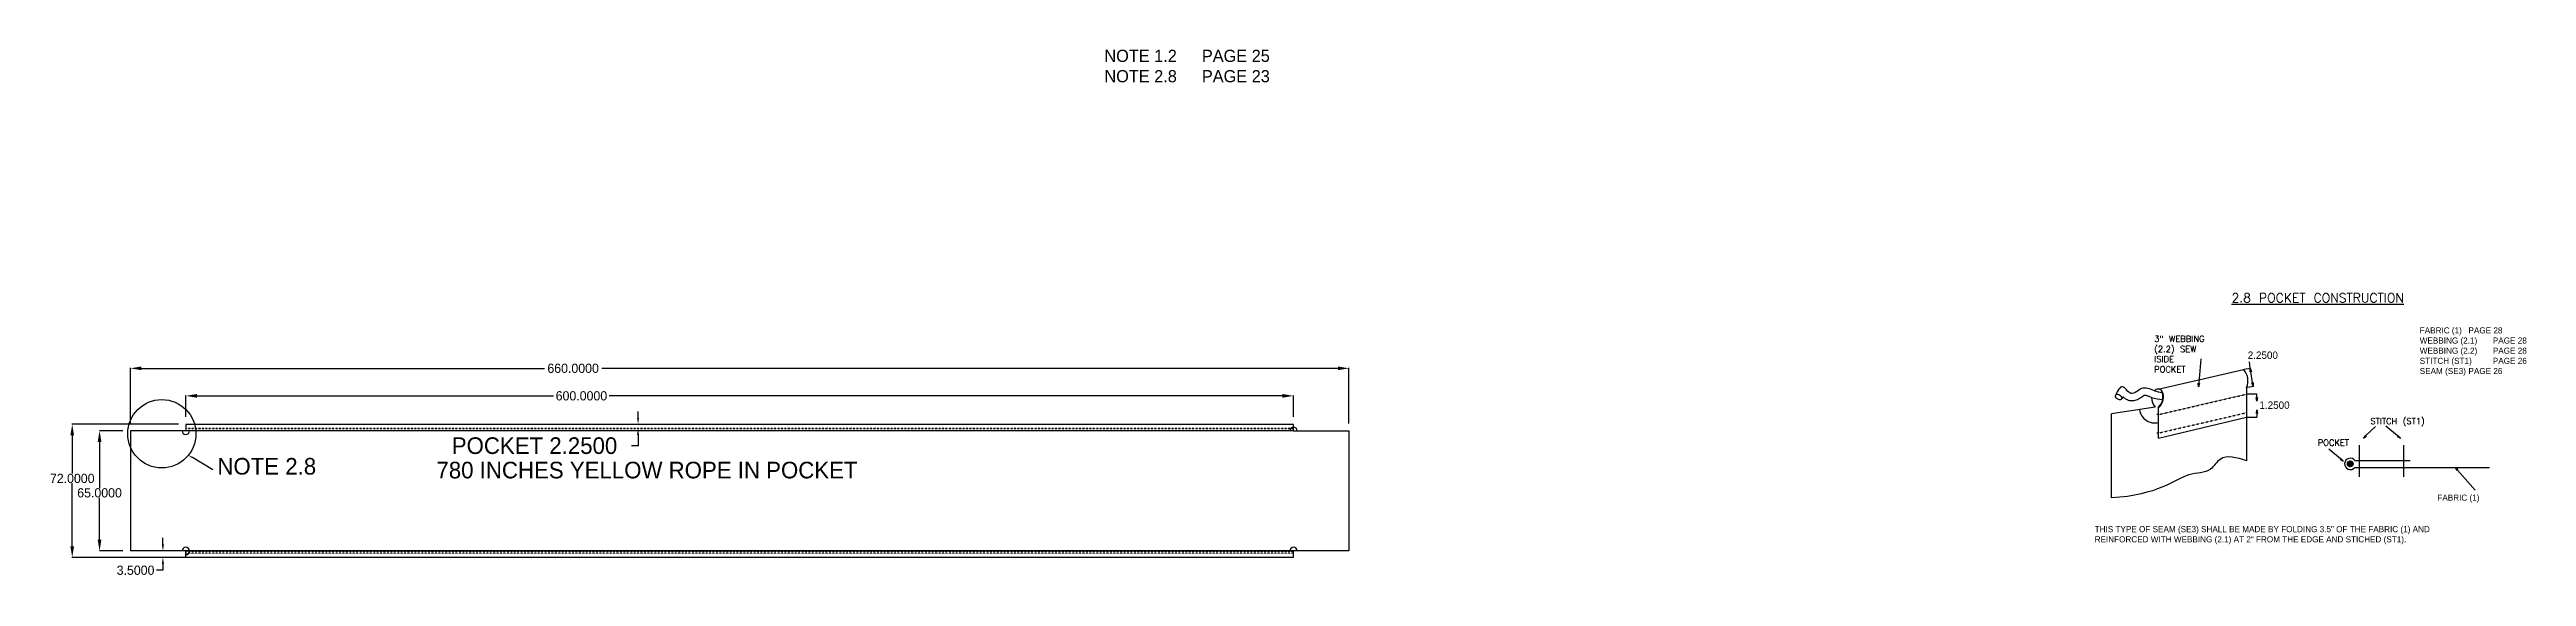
# Model space of a CAD drawing. Header units: inches. Extents: x -1914 to 19746, y -1697 to -663.
# Drawn here: x 14480 to 15822, y -1332 to -1047 of the extents above; entities that cross this region are included whole.
import ezdxf

# ---------------------------------------------------------------- set-up
doc = ezdxf.new("R2010")
doc.units = ezdxf.units.IN
doc.header["$MEASUREMENT"] = 0
doc.linetypes.add('HIDDEN', pattern=[0.375, 0.25, -0.125])
for name, color, linetype in [('DIMENSION', 7, 'Continuous'), ('FINISH', 1, 'Continuous'), ('Object', 7, 'Continuous'), ('STECH', 7, 'HIDDEN'), ('TEXT', 7, 'Continuous')]:
    doc.layers.add(name, color=color, linetype=linetype)
doc.styles.add('style1', font='txt.shx')
doc.dimstyles.get("Standard").update_dxf_attribs({"dimtxt": 3.5, "dimasz": 3.5, "dimexe": 0.18, "dimexo": 0.0625, "dimgap": 0.09, "dimtad": 0, "dimtih": 1, "dimtoh": 1, "dimdec": 4, "dimzin": 0, "dimdsep": 46, "dimtxsty": 'Standard', "dimcen": 0.09, "dimadec": 0, "dimazin": 0, "dimtfac": 1, "dimtdec": 4, "dimtofl": 0, "dimtmove": 0, "dimatfit": 3, "dimfxl": 0, "dimtolj": 1, "dimtzin": 0, "dimarcsym": 0})

msp = doc.modelspace()

# ---------------------------------------------------------------- texts
at = {"layer": 'DIMENSION', "char_height": 4, "attachment_point": 5}
for s, insert in [('2.2500', (15678.99497, -1212.40755)), ('1.2500', (15685.33292, -1239.45508))]:
    msp.add_mtext(s, dxfattribs=dict(at, insert=insert))
at = {"layer": 'TEXT', "ltscale": 0.015, "style": 'style1'}
for s, p in [('STITCH (ST1)', (15737.27272, -1249.73004)), ('POCKET', (15708.72084, -1261.39722))]:
    msp.add_text(s, height=3.3, dxfattribs=at).set_placement(p)
at = {"layer": 'TEXT'}
for s, p in [('NOTE 2.8', (14571.11077, -1277.00245)), ('780 INCHES YELLOW ROPE IN POCKET', (14689.78011, -1279.06026))]:
    msp.add_text(s, height=9, dxfattribs=at).set_placement(p)
at = {"layer": 'TEXT', "width": 210.3834797, "attachment_point": 1}
for s, insert, char_height in [('NOTE 1.2^IPAGE 25\\PNOTE 2.8^IPAGE 23', (15051.55758, -1047.06353), 6.6), ('\\pt91.8192;{\\Ftxt.shx|c1;\\H1.485x;\\C0; \\L2.8 POCKET CONSTRUCTION\\H0.6123x;\\P\\Ftxt.shx|c0;\\l }', (15657.6708, -1178.87177), 3.3), ('FABRIC (1) ^IPAGE 28\\PWEBBING (2.1)^IPAGE 28\\PWEBBING (2.2)^IPAGE 28\\PSTITCH (ST1)^IPAGE 26\\PSEAM (SE3)^IPAGE 26', (15763.98063, -1197.29757), 3.3), ('\\pt91.8192;{\\C0;THIS TYPE OF SEAM (SE3) SHALL BE MADE BY FOLDING 3.5" OF THE FABRIC (1) AND REINFORCED WITH WEBBING (2.1) AT 2" FROM THE EDGE AND STICHED (ST1).\\H0.9091x; }', (15587.9137, -1304.87547), 3.3)]:
    msp.add_mtext(s, dxfattribs=dict(at, insert=insert, char_height=char_height))
at = {"layer": 'TEXT', "ltscale": 0.01, "insert": (15620.16391, -1201.88107), "char_height": 3.3, "width": 31.3576357, "attachment_point": 1, "style": 'style1'}
msp.add_mtext('3" WEBBING (2.2) SEW ISIDE POCKET', dxfattribs=at)
at = {"layer": 'TEXT', "linetype": 'Continuous', "insert": (15773.53929, -1287.81906), "char_height": 3.3, "width": 37.7677724, "attachment_point": 1}
msp.add_mtext('FABRIC (1)', dxfattribs=at)

# ---------------------------------------------------------------- blocks, each defined once
blk = doc.blocks.new('*D27')
at = {"layer": 'DEFPOINTS', "color": 0}
for p in [(15154, -1234.4), (14554, -1249.8), (15154, -1249.8)]:
    blk.add_point(p, dxfattribs=at)
at = {"layer": 'DIMENSION', "color": 0, "lineweight": -2}
for p, q in [((14554, -1245.8), (14554, -1234.2)), ((15154, -1245.8), (15154, -1234.2)), ((14560, -1234.4), (14753.2, -1234.4)), ((15148, -1234.4), (14783.4, -1234.4))]:
    blk.add_line(p, q, dxfattribs=at)
at = {"layer": 'DIMENSION', "color": 0}
for points in [[(14560, -1233.4), (14560, -1235.4), (14554, -1234.4)], [(15148, -1233.4), (15148, -1235.4), (15154, -1234.4)]]:
    blk.add_solid(points, dxfattribs=at)
at = {"layer": 'DIMENSION', "color": 0, "insert": (14768.3, -1234.4), "char_height": 5, "attachment_point": 5}
blk.add_mtext('\\A1;600.0000', dxfattribs=at)
blk = doc.blocks.new('*D28')
at = {"layer": 'DEFPOINTS', "color": 0}
for p in [(14524, -1219.5), (14524, -1253.3), (15184, -1253.3)]:
    blk.add_point(p, dxfattribs=at)
at = {"layer": 'DIMENSION', "color": 0, "lineweight": -2}
for p, q in [((14524, -1249.3), (14524, -1219.3)), ((14530, -1219.5), (14748.3, -1219.5)), ((15178, -1219.5), (14779.3, -1219.5)), ((15184, -1249.3), (15184, -1219.3))]:
    blk.add_line(p, q, dxfattribs=at)
at = {"layer": 'DIMENSION', "color": 0}
for points in [[(14530, -1218.5), (14530, -1220.5), (14524, -1219.5)], [(15178, -1218.5), (15178, -1220.5), (15184, -1219.5)]]:
    blk.add_solid(points, dxfattribs=at)
at = {"layer": 'DIMENSION', "color": 0, "insert": (14763.8, -1219.5), "char_height": 5, "attachment_point": 5}
blk.add_mtext('\\A1;660.0000', dxfattribs=at)
blk = doc.blocks.new('*D29')
at = {"layer": 'DEFPOINTS', "color": 0}
for p in [(14524, -1253.3), (14507.3, -1318.3), (14524, -1318.3)]:
    blk.add_point(p, dxfattribs=at)
at = {"layer": 'DIMENSION', "color": 0, "lineweight": -2}
for p, q in [((14520, -1253.3), (14507.2, -1253.3)), ((14507.3, -1259.3), (14507.3, -1284.3)), ((14507.3, -1312.3), (14507.3, -1289.5)), ((14520, -1318.3), (14507.2, -1318.3))]:
    blk.add_line(p, q, dxfattribs=at)
at = {"layer": 'DIMENSION', "color": 0}
for points in [[(14506.3, -1259.3), (14508.3, -1259.3), (14507.3, -1253.3)], [(14506.3, -1312.3), (14508.3, -1312.3), (14507.3, -1318.3)]]:
    blk.add_solid(points, dxfattribs=at)
at = {"layer": 'DIMENSION', "color": 0, "insert": (14507.3, -1286.9), "char_height": 5, "attachment_point": 5}
blk.add_mtext('\\A1;65.0000', dxfattribs=at)
blk = doc.blocks.new('*D30')
at = {"layer": 'DEFPOINTS', "color": 0}
for p in [(14554, -1249.8), (14492.5, -1321.8), (14554, -1321.8)]:
    blk.add_point(p, dxfattribs=at)
at = {"layer": 'DIMENSION', "color": 0, "lineweight": -2}
for p, q in [((14550, -1249.8), (14492.3, -1249.8)), ((14492.5, -1255.8), (14492.5, -1276.5)), ((14492.5, -1315.8), (14492.5, -1281.7)), ((14550, -1321.8), (14492.3, -1321.8))]:
    blk.add_line(p, q, dxfattribs=at)
at = {"layer": 'DIMENSION', "color": 0}
for points in [[(14491.5, -1255.8), (14493.5, -1255.8), (14492.5, -1249.8)], [(14491.5, -1315.8), (14493.5, -1315.8), (14492.5, -1321.8)]]:
    blk.add_solid(points, dxfattribs=at)
at = {"layer": 'DIMENSION', "color": 0, "insert": (14492.5, -1279.1), "char_height": 5, "attachment_point": 5}
blk.add_mtext('\\A1;72.0000', dxfattribs=at)
blk = doc.blocks.new('*D32')
at = {"layer": 'DEFPOINTS', "color": 0}
for p in [(14798.9, -1249.8), (14798.9, -1252.1), (14799, -1252.1)]:
    blk.add_point(p, dxfattribs=at)
at = {"layer": 'TEXT', "color": 0, "lineweight": -2}
for p, q in [((14799, -1246.3), (14799, -1242.8)), ((14799, -1249.8), (14799.1, -1249.8)), ((14799, -1252.1), (14799.1, -1252.1)), ((14799, -1255.6), (14799, -1261.4)), ((14799, -1261.4), (14795.5, -1261.4))]:
    blk.add_line(p, q, dxfattribs=at)
at = {"layer": 'TEXT', "color": 0}
for points in [[(14798.4, -1246.3), (14799.5, -1246.3), (14799, -1249.8)], [(14798.4, -1255.6), (14799.5, -1255.6), (14799, -1252.1)]]:
    blk.add_solid(points, dxfattribs=at)
at = {"layer": 'TEXT', "color": 0, "insert": (14742.9, -1261.4), "char_height": 9, "attachment_point": 5}
blk.add_mtext('\\A1;POCKET 2.2500', dxfattribs=at)
blk = doc.blocks.new('*D166')
at = {"layer": 'DEFPOINTS', "color": 0}
for p in [(14541.6, -1321.8), (14554, -1318.3), (14554, -1321.8)]:
    blk.add_point(p, dxfattribs=at)
at = {"layer": 'TEXT', "color": 0, "lineweight": -2}
for p, q in [((14541.6, -1314.8), (14541.6, -1311.3)), ((14553.9, -1318.3), (14541.4, -1318.3)), ((14553.9, -1321.8), (14541.4, -1321.8)), ((14541.6, -1325.3), (14541.6, -1328.8)), ((14541.6, -1328.8), (14538.1, -1328.8))]:
    blk.add_line(p, q, dxfattribs=at)
at = {"layer": 'TEXT', "color": 0}
for points in [[(14541, -1314.8), (14542.2, -1314.8), (14541.6, -1318.3)], [(14541, -1325.3), (14542.2, -1325.3), (14541.6, -1321.8)]]:
    blk.add_solid(points, dxfattribs=at)
at = {"layer": 'TEXT', "color": 0, "insert": (14526.8, -1328.8), "char_height": 5, "attachment_point": 5}
blk.add_mtext('\\A1;3.5000', dxfattribs=at)
blk = doc.blocks.new('_OPEN')
at = {"color": 0, "linetype": 'ByBlock'}
for p, q in [((-1, 0.17), (0, 0)), ((0, 0), (-1, -0.17)), ((0, 0), (-1, 0))]:
    blk.add_line(p, q, dxfattribs=at)

# ---------------------------------------------------------------- dimensions: what is measured, and where the dimension line sits
at = {"layer": 'DIMENSION'}
for base, p1, p2, picture, middle in [((14523.98586, -1219.52893), (15183.98586, -1253.34006), (14523.98586, -1253.34006), '*D28', (14763.78678, -1219.52893)), ((15153.98586, -1234.38164), (14553.98586, -1249.84006), (15153.98586, -1249.84006), '*D27', (14768.29111, -1234.38164))]:
    dim = msp.add_linear_dim(base=base, p1=p1, p2=p2, dimstyle='Standard', override={"dimscale": 1, "dimtxt": 5, "dimasz": 6, "dimexo": 4, "dimcen": 6, "dimatfit": 3}, dxfattribs=at)
    dim.commit()
    dim.dimension.update_dxf_attribs({"geometry": picture, "text_midpoint": middle, "dimtype": 160})
for base, p1, p2, picture, middle in [((14492.51713, -1321.84006), (14553.98586, -1249.84006), (14553.98586, -1321.84006), '*D30', (14492.51713, -1279.07344)), ((14507.34966, -1318.34006), (14523.98586, -1253.34006), (14523.98586, -1318.34006), '*D29', (14507.34966, -1286.86389))]:
    dim = msp.add_linear_dim(base=base, p1=p1, p2=p2, angle=270, dimstyle='Standard', override={"dimscale": 1, "dimtxt": 5, "dimasz": 6, "dimexo": 4, "dimcen": 6, "dimatfit": 3}, dxfattribs=at)
    dim.commit()
    dim.dimension.update_dxf_attribs({"geometry": picture, "text_midpoint": middle, "dimtype": 160})
at = {"layer": 'TEXT'}
dim = msp.add_linear_dim(base=(14798.96092, -1252.09006), p1=(14798.89842, -1249.84006), p2=(14798.89842, -1252.09006), angle=90, text='POCKET 2.2500', dimstyle='Standard', override={"dimscale": 1, "dimtxt": 9}, dxfattribs=at)
dim.commit()
dim.dimension.update_dxf_attribs({"geometry": '*D32', "text_midpoint": (14742.87092, -1261.38909), "dimtype": 160})
dim = msp.add_linear_dim(base=(14541.6208, -1321.84006), p1=(14553.98586, -1318.34006), p2=(14553.98586, -1321.84006), angle=90, dimstyle='Standard', override={"dimtxt": 5}, dxfattribs=at)
dim.commit()
dim.dimension.update_dxf_attribs({"geometry": '*D166', "text_midpoint": (14526.7808, -1328.84006)})

# ---------------------------------------------------------------- hatches: boundary and pattern name
at = {"layer": 'Object'}
h = msp.add_hatch(dxfattribs=at)
h.set_pattern_fill('ANSI35', color=256, scale=2, style=0)
h.set_pattern_definition([(135, (29529.85343, -182.4334), (0.35355339, 0.35355339), []), (135, (29529.49987, -182.4334), (0.35355339, 0.35355339), [0.625, -0.125, 0, -0.125])])
h.paths.add_polyline_path([(15724.78005, -1271.20148, -1), (15727.9022, -1271.20148, -1)])

# ---------------------------------------------------------------- linework, layer by layer
at = {"layer": 'DIMENSION'}
for p, q in [((15622.29168, -1230.7708), (15668.45801, -1220.07908)), ((15645.39278, -1214.39424), (15644.15918, -1229.47981)), ((15668.95042, -1219.99227), (15672.33502, -1219.39561)), ((15672.08881, -1219.43901), (15671.74159, -1215.97689)), ((15670.17503, -1229.8189), (15670.11236, -1269.50017)), ((15670.60098, -1233.35131), (15675.75034, -1233.35131)), ((15670.66744, -1229.73209), (15674.05204, -1229.13543)), ((15673.45861, -1227.2092), (15672.43604, -1221.40864)), ((15675.75034, -1235.35131), (15675.75034, -1233.35131)), ((15597.05805, -1289.67224), (15597.05805, -1244.0356)), ((15622.40933, -1257.37377), (15670.14952, -1245.97275)), ((15670.64952, -1245.97275), (15675.82257, -1245.97275)), ((15675.82257, -1243.97275), (15675.82257, -1245.97275)), ((15731.26257, -1260.99043), (15731.26257, -1278.17933)), ((15755.2068, -1260.99043), (15755.2068, -1278.17933)), ((15728.73957, -1273.10891), (15801.80376, -1273.10891)), ((15758.7148, -1269.6407), (15728.97832, -1269.6407))]:
    msp.add_line(p, q, dxfattribs=at)
msp.add_open_spline([(15670.11236, -1269.50017), (15664.804, -1267.85233), (15656.68761, -1265.33281), (15650.40156, -1276.49162), (15635.39296, -1275.21417), (15622.16724, -1288.13788), (15597.05805, -1289.67224)], degree=3, knots=[0, 0, 0, 0, 14.2408464585, 21.774003175, 33.0946864511, 54.3145376897, 54.3145376897, 54.3145376897, 54.3145376897], dxfattribs=at)
at = {"layer": 'FINISH'}
for p, q in [((14523.98586, -1253.34006), (14523.98586, -1318.34006)), ((14553.98586, -1253.34006), (14523.98586, -1253.34006)), ((15153.98586, -1249.84006), (14553.98586, -1249.84006)), ((14553.98586, -1249.84006), (14553.98586, -1253.34006)), ((15153.98586, -1253.34006), (14553.98586, -1253.34006)), ((15153.98586, -1253.34006), (15153.98586, -1249.84006)), ((15153.98586, -1253.34006), (15183.98586, -1253.34006)), ((15183.98586, -1253.34006), (15183.98586, -1318.34006)), ((14553.98586, -1318.34006), (14523.98586, -1318.34006)), ((15153.98586, -1318.34006), (14553.98586, -1318.34006)), ((14553.98586, -1321.84006), (14553.98586, -1318.34006)), ((15153.98586, -1321.84006), (14553.98586, -1321.84006)), ((15183.98586, -1318.34006), (15153.98586, -1318.34006)), ((15153.98586, -1321.84006), (15153.98586, -1318.34006))]:
    msp.add_line(p, q, dxfattribs=at)
for centre, start, end in [((14553.98586, -1253.34006), 180, 0), ((15153.98586, -1253.34006), 0, 180), ((14553.98586, -1318.34006), 270, 180), ((15153.98586, -1318.34006), 0, 180)]:
    msp.add_arc(centre, 2, start, end, dxfattribs=at)
at = {"layer": 'Object', "ltscale": 0.01}
for p, q in [((15622.40933, -1244.53156), (15621.6295, -1244.53156)), ((15622.40933, -1254.53156), (15621.6295, -1254.53156))]:
    msp.add_line(p, q, dxfattribs=at)
at = {"layer": 'Object'}
msp.add_line((15622.40933, -1257.37841), (15622.40933, -1240.85335), dxfattribs=at)
msp.add_circle((15726.34112, -1271.20148), 1.56108, dxfattribs=at)
for centre, radius, start, end in [((15662.2981, -1226.17598), 8.66698, 335.34660731, 44.70545967), ((15622.29168, -1233.63612), 2.86532, 44.87180629, 135.12819371), ((15617.62827, -1234.93347), 7.29703, 308.0251216, 28.57835487), ((15617.91431, -1235.10518), 7.29703, 308.0251216, 28.57835487), ((15726.34112, -1271.20148), 3.06445, 30.61842421, 321.50552624)]:
    msp.add_arc(centre, radius, start, end, dxfattribs=at)
at = {"layer": 'Object', "ltscale": 0.01}
for centre, radius, start, end in [((15626.90432, -1211.44124), 21.23902, 251.7728246, 263.56472258), ((15620.61574, -1240.49246), 8.58175, 188.55331621, 282.0637862), ((15629.4236, -1194.08486), 42.58277, 255.39634236, 263.73103844)]:
    msp.add_arc(centre, radius, start, end, dxfattribs=at)
at = {"layer": 'STECH', "ltscale": 0.15}
for p, q in [((15622.40933, -1244.53156), (15670.16926, -1233.47077)), ((15622.40933, -1254.53156), (15670.15346, -1243.47443))]:
    msp.add_line(p, q, dxfattribs=at)
at = {"layer": 'STECH', "ltscale": 0.015}
for p, q in [((15153.98586, -1252.09006), (14553.98586, -1252.09006)), ((15153.98586, -1253.09006), (14553.98586, -1253.09006)), ((15153.98586, -1318.59006), (14553.98586, -1318.59006)), ((15153.98586, -1319.59006), (14553.98586, -1319.59006))]:
    msp.add_line(p, q, dxfattribs=at)
at = {"layer": 'TEXT', "ltscale": 0.015}
msp.add_line((15620.61574, -1240.49246), (15597.05805, -1244.0356), dxfattribs=at)
at = {"layer": 'TEXT'}
for p, q in [((15734.86531, -1255.92427), (15740.05151, -1251.01399)), ((15751.92673, -1256.0911), (15745.595, -1250.82917)), ((14568.72648, -1274.50194), (14557.5621, -1267.74007)), ((15721.03571, -1268.48949), (15714.70399, -1263.22757)), ((15794.02062, -1285.42606), (15783.08507, -1273.10891))]:
    msp.add_line(p, q, dxfattribs=at)
msp.add_circle((14541.01979, -1254.89646), 18.48464, dxfattribs=at)
at = {"layer": 'TEXT', "ltscale": 0.015}
msp.add_arc((15627.58636, -1234.94959), 8.90578, 182.20289065, 218.49091099, dxfattribs=at)
msp.add_ellipse((15600.85111, -1235.03593), major_axis=(-1.55278, 1.17648), ratio=0.6641691141, dxfattribs=at)
msp.add_spline([(15620.26106, -1231.61457), (15613.28763, -1230.48862), (15607.58828, -1233.08156), (15602.92519, -1229.45145), (15599.29833, -1233.85945)], degree=3, dxfattribs=at)
msp.add_open_spline([(15618.68716, -1235.29191), (15618.376, -1235.15873), (15618.07889, -1235.03167), (15617.24005, -1234.68413), (15616.74071, -1234.49456), (15615.90084, -1234.23738), (15615.56399, -1234.17175), (15615.16879, -1234.13752), (15615.05602, -1234.14229), (15614.91573, -1234.16046), (15614.87154, -1234.1703), (15614.8086, -1234.18959), (15614.78977, -1234.19611), (15614.7383, -1234.2162), (15614.6841, -1234.23977), (15614.52828, -1234.31981), (15614.42915, -1234.37517), (15614.08408, -1234.58357), (15613.79202, -1234.77907), (15613.11323, -1235.24199), (15612.72682, -1235.50931), (15611.91135, -1236.01391), (15611.50453, -1236.24818), (15610.64013, -1236.64519), (15610.20673, -1236.81364), (15609.29326, -1237.04863), (15608.83239, -1237.12676), (15607.83277, -1237.16423), (15607.29408, -1237.12092), (15606.55321, -1236.94922), (15606.34881, -1236.88973), (15605.96904, -1236.7587), (15605.79033, -1236.68663), (15605.2851, -1236.45871), (15604.98945, -1236.29181), (15604.22595, -1235.80431), (15603.82999, -1235.47766), (15603.39641, -1235.08819), (15603.3124, -1235.01055), (15603.23131, -1234.93396)], degree=3, knots=[0, 0, 0, 0, 0.9310107916, 0.9310107916, 2.7683276829, 2.7683276829, 4.6056445743, 4.6056445743, 5.8493534263, 5.8493534263, 6.680428822, 6.680428822, 7.0344313469, 7.0344313469, 7.5979706549, 7.5979706549, 8.1615099629, 8.1615099629, 9.2830449444, 9.2830449444, 10.4045799259, 10.4045799259, 11.3090883507, 11.3090883507, 12.0356617571, 12.0356617571, 12.638072913, 12.638072913, 13.2404840689, 13.2404840689, 13.4707289528, 13.4707289528, 13.7009738367, 13.7009738367, 14.1614636045, 14.1614636045, 15.0245070108, 15.0245070108, 15.2423682933, 15.2423682933, 15.2423682933, 15.2423682933], dxfattribs=at)
msp.add_open_spline([(15603.23131, -1234.93396), (15603.11844, -1235.15883), (15603.00233, -1235.39331), (15602.31949, -1236.32838)], degree=3, dxfattribs=at)
at = {"layer": 'TEXT'}
msp.add_solid([(14557.75763, -1267.37214), (14557.36657, -1268.10801), (14555.35447, -1266.56689)], dxfattribs=at)

# ---------------------------------------------------------------- block references
at = {"layer": 'DIMENSION', "yscale": 2, "zscale": 2}
for p, xscale, rotation in [((15672.08881, -1219.43901), 1.999999999999538, 99.99786464670271), ((15644.15918, -1229.47981), 1.999999999999963, 265.3251415488495), ((15673.80583, -1229.17883), 1.999999999999538, 279.9978646467027), ((15675.75034, -1237.35131), 2, 270), ((15675.82257, -1241.97275), 2, 89.99999999999999), ((15783.08507, -1273.10891), -1.999999999999789, 310.7606201420542)]:
    msp.add_blockref('_OPEN', p, dxfattribs=dict(at, xscale=xscale, rotation=rotation))
at = {"layer": 'TEXT', "yscale": 2, "zscale": 2}
for p, xscale, rotation in [((15733.47279, -1257.35984), -2.000000000000007, 45.87220988262555), ((15753.47279, -1257.35984), -2.00000000000005, 140.6265026176156), ((15722.58177, -1269.75824), -2.00000000000005, 140.6265026176156)]:
    msp.add_blockref('_OPEN', p, dxfattribs=dict(at, xscale=xscale, rotation=rotation))

msp.set_redraw_order([(e.dxf.handle, doc.entitydb.next_handle()) for e in msp.query("TEXT MTEXT ATTDEF DIMENSION ARC_DIMENSION")])  # texts and dimensions are drawn at this point

doc.saveas('drawing.dxf')
